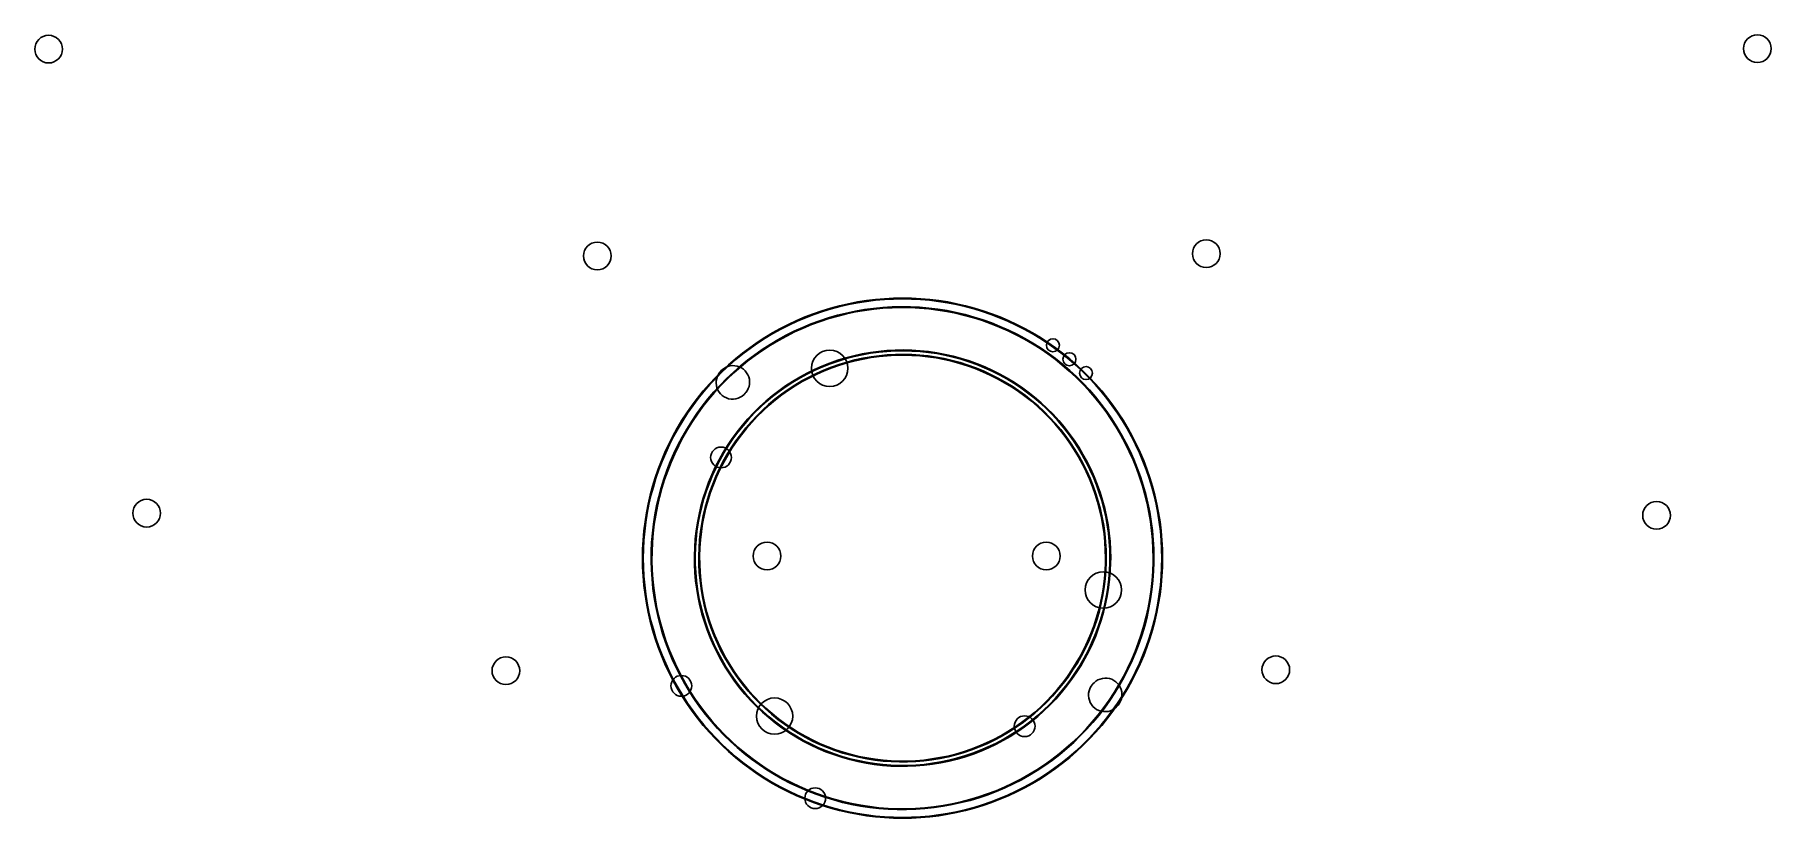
# Model space of a CAD drawing. Extents: x 50 to 250, y -128 to -38.
import ezdxf

# ---------------------------------------------------------------- set-up
doc = ezdxf.new("R2010")
doc.units = 0
doc.layers.add('BLACK', color=7, linetype='CONTINUOUS')

msp = doc.modelspace()

# ---------------------------------------------------------------- linework, layer by layer
at = {"layer": 'BLACK', "linetype": 'CONTINUOUS'}
for p, q in [((138.586, -70.4402), (139.566, -70.0643)), ((139.598, -70.1536), (138.622, -70.5283)), ((139.566, -70.0643), (140.557, -69.7228)), ((140.587, -69.8132), (139.598, -70.1536)), ((140.557, -69.7228), (141.56, -69.4162)), ((141.587, -69.5075), (140.587, -69.8132)), ((141.56, -69.4162), (142.574, -69.1447)), ((142.597, -69.2369), (141.587, -69.5075)), ((142.325, -70.2419), (143.358, -69.9853)), ((143.379, -70.0779), (142.349, -70.3337)), ((142.574, -69.1447), (143.596, -68.9087)), ((143.615, -69.0017), (142.597, -69.2369)), ((143.358, -69.9853), (144.4, -69.7666)), ((144.418, -69.86), (143.379, -70.0779)), ((143.596, -68.9087), (144.625, -68.7086)), ((144.642, -68.8022), (143.615, -69.0017)), ((144.4, -69.7666), (145.449, -69.5863)), ((145.464, -69.6803), (144.418, -69.86)), ((144.625, -68.7086), (145.661, -68.5445)), ((145.674, -68.6386), (144.642, -68.8022)), ((145.449, -69.5863), (146.504, -69.4446)), ((146.515, -69.539), (145.464, -69.6803)), ((145.661, -68.5445), (146.702, -68.4167)), ((146.712, -68.5112), (145.674, -68.6386)), ((146.504, -69.4446), (147.564, -69.3416)), ((147.572, -69.4364), (146.515, -69.539)), ((146.702, -68.4167), (147.747, -68.3253)), ((147.754, -68.42), (146.712, -68.5112)), ((147.564, -69.3416), (148.627, -69.2776)), ((148.631, -69.3725), (147.572, -69.4364)), ((147.747, -68.3253), (148.795, -68.2704)), ((148.798, -68.3653), (147.754, -68.42)), ((148.627, -69.2776), (149.691, -69.2525)), ((149.692, -69.3475), (148.631, -69.3725)), ((148.795, -68.2704), (149.843, -68.2521)), ((149.843, -68.3471), (148.798, -68.3653)), ((149.691, -69.2525), (150.756, -69.2664)), ((150.753, -69.3614), (149.692, -69.3475)), ((149.843, -68.2521), (150.892, -68.2704)), ((150.889, -68.3653), (149.843, -68.3471)), ((151.813, -69.4142), (150.753, -69.3614)), ((150.756, -69.2664), (151.819, -69.3193)), ((151.933, -68.42), (150.889, -68.3653)), ((150.892, -68.2704), (151.94, -68.3253)), ((152.87, -69.5058), (151.813, -69.4142)), ((151.819, -69.3193), (152.88, -69.4112)), ((152.974, -68.5112), (151.933, -68.42)), ((151.94, -68.3253), (152.984, -68.4167)), ((153.923, -69.636), (152.87, -69.5058)), ((152.88, -69.4112), (153.937, -69.5419)), ((154.012, -68.6386), (152.974, -68.5112)), ((152.984, -68.4167), (154.025, -68.5445)), ((154.971, -69.8047), (153.923, -69.636)), ((153.937, -69.5419), (154.988, -69.7112)), ((155.045, -68.8022), (154.012, -68.6386)), ((154.025, -68.5445), (155.061, -68.7086)), ((156.012, -70.0118), (154.971, -69.8047)), ((154.988, -69.7112), (156.032, -69.9189)), ((156.071, -69.0017), (155.045, -68.8022)), ((155.061, -68.7086), (156.091, -68.9087)), ((157.044, -70.2568), (156.012, -70.0118)), ((156.032, -69.9189), (157.068, -70.1647)), ((157.09, -69.2369), (156.071, -69.0017)), ((156.091, -68.9087), (157.113, -69.1447)), ((157.068, -70.1647), (158.094, -70.4484)), ((158.1, -69.5075), (157.09, -69.2369)), ((157.113, -69.1447), (158.126, -69.4162)), ((159.1, -69.8132), (158.1, -69.5075)), ((158.126, -69.4162), (159.129, -69.7228)), ((160.089, -70.1536), (159.1, -69.8132)), ((159.129, -69.7228), (160.121, -70.0643)), ((161.065, -70.5283), (160.089, -70.1536)), ((160.121, -70.0643), (161.1, -70.4402)), ((134.818, -72.278), (135.736, -71.7695)), ((135.78, -71.8534), (134.866, -72.3603)), ((135.736, -71.7695), (136.67, -71.2933)), ((136.712, -71.3787), (135.78, -71.8534)), ((136.385, -72.5579), (137.337, -72.082)), ((137.378, -72.1678), (136.429, -72.6421)), ((136.67, -71.2933), (137.621, -70.85)), ((137.66, -70.9368), (136.712, -71.3787)), ((137.337, -72.082), (138.306, -71.6413)), ((138.344, -71.7285), (137.378, -72.1678)), ((137.621, -70.85), (138.586, -70.4402)), ((138.622, -70.5283), (137.66, -70.9368)), ((138.306, -71.6413), (139.291, -71.2364)), ((139.325, -71.325), (138.344, -71.7285)), ((139.291, -71.2364), (140.29, -70.8679)), ((140.321, -70.9577), (139.325, -71.325)), ((140.29, -70.8679), (141.301, -70.5363)), ((141.329, -70.6271), (140.321, -70.9577)), ((141.301, -70.5363), (142.325, -70.2419)), ((142.349, -70.3337), (141.329, -70.6271)), ((158.067, -70.5395), (157.044, -70.2568)), ((159.079, -70.8595), (158.067, -70.5395)), ((158.094, -70.4484), (159.109, -70.7694)), ((160.078, -71.2163), (159.079, -70.8595)), ((159.109, -70.7694), (160.112, -71.1274)), ((161.064, -71.6096), (160.078, -71.2163)), ((160.112, -71.1274), (161.101, -71.522)), ((162.034, -72.0387), (161.064, -71.6096)), ((162.027, -70.9368), (161.065, -70.5283)), ((161.1, -70.4402), (162.066, -70.85)), ((161.101, -71.522), (162.074, -71.9524)), ((162.975, -71.3787), (162.027, -70.9368)), ((162.989, -72.503), (162.034, -72.0387)), ((162.066, -70.85), (163.016, -71.2933)), ((162.074, -71.9524), (163.032, -72.4183)), ((163.906, -71.8534), (162.975, -71.3787)), ((163.016, -71.2933), (163.951, -71.7695)), ((164.821, -72.3603), (163.906, -71.8534)), ((163.951, -71.7695), (164.868, -72.278)), ((131.343, -74.6224), (132.18, -73.9911)), ((132.236, -74.068), (131.401, -74.6972)), ((132.18, -73.9911), (133.04, -73.3895)), ((133.093, -73.4683), (132.236, -74.068)), ((132.768, -74.8001), (133.641, -74.1902)), ((133.04, -73.3895), (133.919, -72.8182)), ((133.97, -72.8988), (133.093, -73.4683)), ((133.641, -74.1902), (134.535, -73.6127)), ((134.585, -73.6935), (133.694, -74.2691)), ((133.919, -72.8182), (134.818, -72.278)), ((134.866, -72.3603), (133.97, -72.8988)), ((134.535, -73.6127), (135.45, -73.0683)), ((135.497, -73.1509), (134.585, -73.6935)), ((135.45, -73.0683), (136.385, -72.5579)), ((136.429, -72.6421), (135.497, -73.1509)), ((163.925, -73.0021), (162.989, -72.503)), ((163.032, -72.4183), (163.971, -72.919)), ((164.843, -73.5351), (163.925, -73.0021)), ((163.971, -72.919), (164.892, -73.4537)), ((165.717, -72.8988), (164.821, -72.3603)), ((165.74, -74.1013), (164.843, -73.5351)), ((164.868, -72.278), (165.767, -72.8182)), ((164.892, -73.4537), (165.792, -74.0219)), ((166.594, -73.4683), (165.717, -72.8988)), ((166.616, -74.7001), (165.74, -74.1013)), ((165.767, -72.8182), (166.647, -73.3895)), ((165.792, -74.0219), (166.671, -74.6226)), ((167.45, -74.068), (166.594, -73.4683)), ((166.647, -73.3895), (167.506, -73.9911)), ((168.285, -74.6972), (167.45, -74.068)), ((167.506, -73.9911), (168.344, -74.6224)), ((128.969, -76.6859), (129.736, -75.9706)), ((129.8, -76.0412), (129.035, -76.7543)), ((129.385, -76.2777), (129.638, -76.1678)), ((129.638, -76.1678), (129.903, -76.0955)), ((129.736, -75.9706), (130.528, -75.2824)), ((130.589, -75.3552), (129.8, -76.0412)), ((129.903, -76.0955), (130.176, -76.0622)), ((130.176, -76.0622), (130.451, -76.0687)), ((130.292, -76.8158), (131.093, -76.1138)), ((131.154, -76.1864), (130.356, -76.8861)), ((130.451, -76.0687), (130.722, -76.1148)), ((130.528, -75.2824), (131.343, -74.6224)), ((131.401, -74.6972), (130.589, -75.3552)), ((130.722, -76.1148), (130.984, -76.1995)), ((130.984, -76.1995), (131.23, -76.3212)), ((131.093, -76.1138), (131.918, -75.4416)), ((131.977, -75.5164), (131.154, -76.1864)), ((131.918, -75.4416), (132.768, -74.8001)), ((132.824, -74.877), (131.977, -75.5164)), ((133.694, -74.2691), (132.824, -74.877)), ((139.679, -76.5054), (140.562, -76.115)), ((140.599, -76.2027), (139.72, -76.5915)), ((140.562, -76.115), (141.46, -75.7604)), ((141.493, -75.8495), (140.599, -76.2027)), ((140.758, -76.5823), (141.637, -76.2352)), ((141.46, -75.7604), (142.372, -75.4422)), ((142.401, -75.5325), (141.493, -75.8495)), ((141.637, -76.2352), (142.529, -75.9236)), ((142.558, -76.0139), (141.67, -76.3242)), ((142.372, -75.4422), (143.295, -75.1607)), ((143.321, -75.2522), (142.401, -75.5325)), ((142.529, -75.9236), (143.433, -75.6481)), ((143.459, -75.7395), (142.558, -76.0139)), ((143.295, -75.1607), (144.229, -74.9166)), ((144.251, -75.009), (143.321, -75.2522)), ((143.433, -75.6481), (144.347, -75.4091)), ((144.369, -75.5015), (143.459, -75.7395)), ((144.229, -74.9166), (145.172, -74.7101)), ((145.19, -74.8033), (144.251, -75.009)), ((144.347, -75.4091), (145.27, -75.207)), ((145.289, -75.3001), (144.369, -75.5015)), ((145.172, -74.7101), (146.123, -74.5416)), ((146.137, -74.6355), (145.19, -74.8033)), ((145.27, -75.207), (146.201, -75.042)), ((146.216, -75.1359), (145.289, -75.3001)), ((146.123, -74.5416), (147.079, -74.4115)), ((147.09, -74.5058), (146.137, -74.6355)), ((146.201, -75.042), (147.137, -74.9146)), ((147.148, -75.009), (146.216, -75.1359)), ((147.079, -74.4115), (148.04, -74.3198)), ((148.047, -74.4145), (147.09, -74.5058)), ((147.137, -74.9146), (148.078, -74.8248)), ((148.085, -74.9196), (147.148, -75.009)), ((148.04, -74.3198), (149.004, -74.2667)), ((149.007, -74.3617), (148.047, -74.4145)), ((148.078, -74.8248), (149.022, -74.7729)), ((149.025, -74.8679), (148.085, -74.9196)), ((149.004, -74.2667), (149.969, -74.2524)), ((149.969, -74.3474), (149.007, -74.3617)), ((149.022, -74.7729), (149.967, -74.7589)), ((149.966, -74.8539), (149.025, -74.8679)), ((150.907, -74.8777), (149.966, -74.8539)), ((149.967, -74.7589), (150.911, -74.7828)), ((149.969, -74.2524), (150.934, -74.2768)), ((150.93, -74.3718), (149.969, -74.3474)), ((151.846, -74.9393), (150.907, -74.8777)), ((150.911, -74.7828), (151.854, -74.8446)), ((151.89, -74.4346), (150.93, -74.3718)), ((150.934, -74.2768), (151.898, -74.34)), ((152.782, -75.0385), (151.846, -74.9393)), ((151.854, -74.8446), (152.794, -74.9442)), ((152.846, -74.536), (151.89, -74.4346)), ((151.898, -74.34), (152.858, -74.4417)), ((153.713, -75.1752), (152.782, -75.0385)), ((152.794, -74.9442), (153.729, -75.0815)), ((153.797, -74.6756), (152.846, -74.536)), ((152.858, -74.4417), (153.813, -74.5819)), ((154.638, -75.3491), (153.713, -75.1752)), ((153.729, -75.0815), (154.658, -75.2561)), ((154.742, -74.8533), (153.797, -74.6756)), ((153.813, -74.5819), (154.761, -74.7603)), ((155.556, -75.56), (154.638, -75.3491)), ((154.658, -75.2561), (155.579, -75.4679)), ((155.679, -75.0688), (154.742, -74.8533)), ((154.761, -74.7603), (155.702, -74.9767)), ((156.464, -75.8076), (155.556, -75.56)), ((155.579, -75.4679), (156.491, -75.7165)), ((156.607, -75.3217), (155.679, -75.0688)), ((155.702, -74.9767), (156.634, -75.2306)), ((157.361, -76.0914), (156.464, -75.8076)), ((156.491, -75.7165), (157.392, -76.0014)), ((157.524, -75.6117), (156.607, -75.3217)), ((156.634, -75.2306), (157.554, -75.5217)), ((158.247, -76.411), (157.361, -76.0914)), ((157.392, -76.0014), (158.281, -76.3223)), ((158.428, -75.9382), (157.524, -75.6117)), ((157.554, -75.5217), (158.462, -75.8495)), ((159.319, -76.3007), (158.428, -75.9382)), ((158.462, -75.8495), (159.356, -76.2134)), ((159.356, -76.2134), (160.235, -76.613)), ((167.47, -75.3306), (166.616, -74.7001)), ((166.671, -74.6226), (167.528, -75.2552)), ((168.3, -75.9919), (167.47, -75.3306)), ((167.528, -75.2552), (168.361, -75.9187)), ((169.098, -75.3552), (168.285, -74.6972)), ((169.105, -76.6832), (168.3, -75.9919)), ((168.344, -74.6224), (169.159, -75.2824)), ((168.361, -75.9187), (169.168, -76.6122)), ((169.887, -76.0412), (169.098, -75.3552)), ((169.159, -75.2824), (169.951, -75.9706)), ((170.652, -76.7543), (169.887, -76.0412)), ((169.951, -75.9706), (170.718, -76.6859)), ((126.824, -78.9863), (127.512, -78.1947)), ((127.512, -78.1947), (128.227, -77.4276)), ((128.296, -77.4936), (127.582, -78.2583)), ((128.227, -77.4276), (128.969, -76.6859)), ((129.035, -76.7543), (128.296, -77.4936)), ((128.305, -78.0863), (128.318, -77.8116)), ((128.332, -78.3599), (128.305, -78.0863)), ((128.318, -77.8116), (128.37, -77.5416)), ((128.37, -77.5416), (128.461, -77.282)), ((128.461, -77.282), (128.588, -77.0381)), ((128.588, -77.0381), (128.749, -76.8152)), ((128.749, -76.8152), (128.813, -76.7386)), ((128.771, -78.3054), (129.518, -77.5466)), ((128.813, -76.7386), (128.942, -76.6001)), ((129.585, -77.6146), (128.84, -78.3708)), ((128.942, -76.6001), (129.152, -76.4228)), ((129.152, -76.4228), (129.385, -76.2777)), ((129.518, -77.5466), (130.292, -76.8158)), ((130.356, -76.8861), (129.585, -77.6146)), ((131.23, -76.3212), (131.457, -76.4771)), ((131.457, -76.4771), (131.658, -76.6641)), ((131.658, -76.6641), (131.831, -76.8783)), ((131.831, -76.8783), (131.971, -77.1151)), ((131.971, -77.1151), (132.075, -77.3696)), ((132.075, -77.3696), (132.141, -77.6365)), ((132.155, -78.1849), (132.103, -78.4549)), ((132.141, -77.6365), (132.168, -77.9102)), ((132.168, -77.9102), (132.155, -78.1849)), ((136.325, -78.4108), (137.134, -77.8843)), ((137.185, -77.965), (136.379, -78.4894)), ((137.134, -77.8843), (137.964, -77.3907)), ((138.011, -77.4733), (137.185, -77.965)), ((137.402, -78.3143), (138.214, -77.8311)), ((138.261, -77.9137), (137.452, -78.395)), ((137.964, -77.3907), (138.813, -76.9308)), ((138.856, -77.0153), (138.011, -77.4733)), ((138.214, -77.8311), (139.045, -77.3809)), ((139.089, -77.4653), (138.261, -77.9137)), ((138.813, -76.9308), (139.679, -76.5054)), ((139.72, -76.5915), (138.856, -77.0153)), ((139.045, -77.3809), (139.893, -76.9644)), ((139.934, -77.0505), (139.089, -77.4653)), ((139.893, -76.9644), (140.758, -76.5823)), ((140.794, -76.6699), (139.934, -77.0505)), ((141.67, -76.3242), (140.794, -76.6699)), ((159.118, -76.7659), (158.247, -76.411)), ((158.281, -76.3223), (159.156, -76.6786)), ((159.975, -77.1555), (159.118, -76.7659)), ((159.156, -76.6786), (160.016, -77.0698)), ((160.194, -76.6987), (159.319, -76.3007)), ((160.816, -77.5791), (159.975, -77.1555)), ((160.016, -77.0698), (160.86, -77.4951)), ((161.053, -77.1315), (160.194, -76.6987)), ((160.235, -76.613), (161.097, -77.0475)), ((161.638, -78.0361), (160.816, -77.5791)), ((160.86, -77.4951), (161.686, -77.954)), ((161.893, -77.5984), (161.053, -77.1315)), ((161.097, -77.0475), (161.941, -77.5163)), ((162.442, -78.5258), (161.638, -78.0361)), ((161.686, -77.954), (162.493, -78.4457)), ((162.714, -78.0986), (161.893, -77.5984)), ((161.941, -77.5163), (162.765, -78.0185)), ((163.515, -78.6315), (162.714, -78.0986)), ((162.765, -78.0185), (163.569, -78.5534)), ((169.884, -77.4035), (169.105, -76.6832)), ((169.168, -76.6122), (169.95, -77.3349)), ((170.637, -78.152), (169.884, -77.4035)), ((169.95, -77.3349), (170.705, -78.0858)), ((171.361, -78.9274), (170.637, -78.152)), ((171.391, -77.4936), (170.652, -76.7543)), ((170.705, -78.0858), (171.432, -78.8638)), ((170.718, -76.6859), (171.46, -77.4276)), ((172.104, -78.2583), (171.391, -77.4936)), ((171.46, -77.4276), (172.175, -78.1947)), ((172.175, -78.1947), (172.863, -78.9863)), ((125.532, -80.6391), (126.164, -79.8015)), ((126.238, -79.8599), (125.609, -80.695)), ((126.164, -79.8015), (126.824, -78.9863)), ((126.896, -79.0474), (126.238, -79.8599)), ((126.704, -80.7385), (127.363, -79.9024)), ((127.437, -79.9626), (126.78, -80.7959)), ((127.582, -78.2583), (126.896, -79.0474)), ((127.363, -79.9024), (128.053, -79.091)), ((128.124, -79.1538), (127.437, -79.9626)), ((128.053, -79.091), (128.771, -78.3054)), ((128.84, -78.3708), (128.124, -79.1538)), ((128.398, -78.6268), (128.332, -78.3599)), ((128.503, -78.8814), (128.398, -78.6268)), ((128.642, -79.1182), (128.503, -78.8814)), ((128.815, -79.3323), (128.642, -79.1182)), ((129.016, -79.5194), (128.815, -79.3323)), ((129.243, -79.6753), (129.016, -79.5194)), ((129.49, -79.7969), (129.243, -79.6753)), ((129.751, -79.8817), (129.49, -79.7969)), ((130.022, -79.9278), (129.751, -79.8817)), ((130.297, -79.9343), (130.022, -79.9278)), ((130.57, -79.901), (130.297, -79.9343)), ((130.836, -79.8287), (130.57, -79.901)), ((131.088, -79.7188), (130.836, -79.8287)), ((131.321, -79.5737), (131.088, -79.7188)), ((131.531, -79.3964), (131.321, -79.5737)), ((131.66, -79.2578), (131.531, -79.3964)), ((131.724, -79.1812), (131.66, -79.2578)), ((131.885, -78.9583), (131.724, -79.1812)), ((132.012, -78.7145), (131.885, -78.9583)), ((132.103, -78.4549), (132.012, -78.7145)), ((133.319, -80.828), (134.033, -80.1789)), ((134.096, -80.2505), (133.384, -80.897)), ((134.033, -80.1789), (134.774, -79.559)), ((134.833, -79.633), (134.096, -80.2505)), ((134.366, -80.5606), (135.091, -79.9537)), ((135.15, -80.0278), (134.429, -80.6321)), ((134.774, -79.559), (135.538, -78.9693)), ((135.594, -79.0457), (134.833, -79.633)), ((135.091, -79.9537), (135.839, -79.3765)), ((135.896, -79.4528), (135.15, -80.0278)), ((135.538, -78.9693), (136.325, -78.4108)), ((136.379, -78.4894), (135.594, -79.0457)), ((135.839, -79.3765), (136.61, -78.8297)), ((136.663, -78.9083), (135.896, -79.4528)), ((136.61, -78.8297), (137.402, -78.3143)), ((137.452, -78.395), (136.663, -78.9083)), ((163.226, -79.0474), (162.442, -78.5258)), ((162.493, -78.4457), (163.28, -78.9694)), ((163.988, -79.5999), (163.226, -79.0474)), ((163.28, -78.9694), (164.045, -79.5242)), ((164.293, -79.196), (163.515, -78.6315)), ((163.569, -78.5534), (164.35, -79.1202)), ((164.727, -80.1826), (163.988, -79.5999)), ((164.045, -79.5242), (164.787, -80.1092)), ((165.048, -79.7913), (164.293, -79.196)), ((164.35, -79.1202), (165.109, -79.7178)), ((165.442, -80.7945), (164.727, -80.1826)), ((164.787, -80.1092), (165.505, -80.7236)), ((165.779, -80.4164), (165.048, -79.7913)), ((165.109, -79.7178), (165.842, -80.3454)), ((172.057, -79.7289), (171.361, -78.9274)), ((171.432, -78.8638), (172.129, -79.668)), ((172.722, -80.5554), (172.057, -79.7289)), ((172.79, -79.0474), (172.104, -78.2583)), ((172.129, -79.668), (172.797, -80.4971)), ((173.448, -79.8599), (172.79, -79.0474)), ((172.863, -78.9863), (173.523, -79.8015)), ((174.077, -80.695), (173.448, -79.8599)), ((173.523, -79.8015), (174.154, -80.6391)), ((124.36, -82.378), (124.931, -81.4983)), ((125.01, -81.5515), (124.44, -82.4283)), ((124.931, -81.4983), (125.532, -80.6391)), ((125.609, -80.695), (125.01, -81.5515)), ((125.48, -82.4803), (126.076, -81.5982)), ((126.154, -81.6528), (125.56, -82.5321)), ((126.076, -81.5982), (126.704, -80.7385)), ((126.78, -80.7959), (126.154, -81.6528)), ((131.339, -82.9397), (131.971, -82.2095)), ((131.971, -82.2095), (132.631, -81.5052)), ((132.699, -81.5715), (132.041, -82.2731)), ((132.347, -82.5484), (132.993, -81.8589)), ((133.061, -81.9253), (132.418, -82.612)), ((132.631, -81.5052), (133.319, -80.828)), ((133.384, -80.897), (132.699, -81.5715)), ((132.993, -81.8589), (133.667, -81.196)), ((133.732, -81.265), (133.061, -81.9253)), ((133.667, -81.196), (134.366, -80.5606)), ((134.429, -80.6321), (133.732, -81.265)), ((166.132, -81.4346), (165.442, -80.7945)), ((165.505, -80.7236), (166.198, -81.3663)), ((166.484, -81.0703), (165.779, -80.4164)), ((165.842, -80.3454), (166.55, -81.002)), ((166.796, -82.1019), (166.132, -81.4346)), ((166.198, -81.3663), (166.865, -82.0363)), ((167.162, -81.752), (166.484, -81.0703)), ((166.55, -81.002), (167.231, -81.6864)), ((167.432, -82.7953), (166.796, -82.1019)), ((166.865, -82.0363), (167.504, -82.7325)), ((167.812, -82.4604), (167.162, -81.752)), ((167.231, -81.6864), (167.884, -82.3975)), ((173.357, -81.4057), (172.722, -80.5554)), ((172.797, -80.4971), (173.434, -81.3502)), ((173.961, -82.2787), (173.357, -81.4057)), ((173.434, -81.3502), (174.04, -82.2261)), ((174.04, -82.2261), (174.613, -83.1235)), ((174.677, -81.5515), (174.077, -80.695)), ((174.154, -80.6391), (174.756, -81.4983)), ((175.247, -82.4283), (174.677, -81.5515)), ((174.756, -81.4983), (175.327, -82.378)), ((122.835, -85.129), (123.311, -84.1945)), ((123.395, -84.2391), (122.92, -85.1707)), ((123.311, -84.1945), (123.819, -83.2771)), ((123.902, -83.3246), (123.395, -84.2391)), ((123.819, -83.2771), (124.36, -82.378)), ((124.44, -82.4283), (123.902, -83.3246)), ((124.387, -84.3071), (124.917, -83.3837)), ((124.998, -83.4325), (124.47, -84.3529)), ((124.917, -83.3837), (125.48, -82.4803)), ((125.56, -82.5321), (124.998, -83.4325)), ((130.167, -84.4732), (130.738, -83.6947)), ((130.813, -83.7524), (130.245, -84.5278)), ((130.581, -84.7644), (131.14, -84.0023)), ((131.216, -84.06), (130.659, -84.8191)), ((130.738, -83.6947), (131.339, -82.9397)), ((131.412, -83.0004), (130.813, -83.7524)), ((131.14, -84.0023), (131.729, -83.2632)), ((131.802, -83.3239), (131.216, -84.06)), ((132.041, -82.2731), (131.412, -83.0004)), ((131.729, -83.2632), (132.347, -82.5484)), ((132.418, -82.612), (131.802, -83.3239)), ((168.04, -83.5137), (167.432, -82.7953)), ((167.504, -82.7325), (168.114, -83.4538)), ((168.434, -83.1942), (167.812, -82.4604)), ((167.884, -82.3975), (168.507, -83.1343)), ((168.619, -84.2559), (168.04, -83.5137)), ((168.114, -83.4538), (168.695, -84.199)), ((169.025, -83.9525), (168.434, -83.1942)), ((168.507, -83.1343), (169.101, -83.8956)), ((169.168, -85.0207), (168.619, -84.2559)), ((168.695, -84.199), (169.246, -84.9669)), ((169.585, -84.7338), (169.025, -83.9525)), ((169.101, -83.8956), (169.664, -84.68)), ((174.531, -83.1732), (173.961, -82.2787)), ((175.069, -84.088), (174.531, -83.1732)), ((174.613, -83.1235), (175.152, -84.0413)), ((175.573, -85.0219), (175.069, -84.088)), ((175.152, -84.0413), (175.658, -84.9783)), ((175.785, -83.3246), (175.247, -82.4283)), ((175.327, -82.378), (175.867, -83.2771)), ((176.292, -84.2391), (175.785, -83.3246)), ((175.867, -83.2771), (176.376, -84.1945)), ((176.767, -85.1707), (176.292, -84.2391)), ((176.376, -84.1945), (176.852, -85.129)), ((121.981, -87.0451), (122.391, -86.0796)), ((122.478, -86.1183), (122.07, -87.0807)), ((122.391, -86.0796), (122.835, -85.129)), ((122.92, -85.1707), (122.478, -86.1183)), ((123.005, -87.1851), (123.43, -86.2091)), ((123.516, -86.2487), (123.092, -87.2215)), ((123.43, -86.2091), (123.891, -85.2494)), ((123.976, -85.2921), (123.516, -86.2487)), ((123.891, -85.2494), (124.387, -84.3071)), ((124.47, -84.3529), (123.976, -85.2921)), ((128.648, -86.9372), (129.121, -86.0958)), ((129.203, -86.144), (128.732, -86.9821)), ((129.121, -86.0958), (129.628, -85.274)), ((129.708, -85.3255), (129.203, -86.144)), ((129.558, -86.3528), (130.053, -85.5484)), ((129.628, -85.274), (130.167, -84.4732)), ((130.133, -85.5998), (129.639, -86.4011)), ((130.245, -84.5278), (129.708, -85.3255)), ((130.053, -85.5484), (130.581, -84.7644)), ((130.659, -84.8191), (130.133, -85.5998)), ((169.685, -85.8069), (169.168, -85.0207)), ((169.246, -84.9669), (169.766, -85.7563)), ((170.114, -85.537), (169.585, -84.7338)), ((169.664, -84.68), (170.194, -85.4864)), ((170.171, -86.6133), (169.685, -85.8069)), ((169.766, -85.7563), (170.253, -86.5659)), ((170.61, -86.3608), (170.114, -85.537)), ((170.194, -85.4864), (170.692, -86.3134)), ((176.043, -85.9737), (175.573, -85.0219)), ((175.658, -84.9783), (176.129, -85.9332)), ((176.477, -86.942), (176.043, -85.9737)), ((176.129, -85.9332), (176.564, -86.9047)), ((177.209, -86.1183), (176.767, -85.1707)), ((176.852, -85.129), (177.295, -86.0796)), ((177.617, -87.0807), (177.209, -86.1183)), ((177.295, -86.0796), (177.705, -87.0451)), ((121.264, -89.0161), (121.606, -88.0244)), ((121.695, -88.0569), (121.354, -89.0455)), ((121.606, -88.0244), (121.981, -87.0451)), ((122.07, -87.0807), (121.695, -88.0569)), ((122.263, -89.1806), (122.615, -88.1761)), ((122.704, -88.2092), (122.353, -89.2104)), ((122.615, -88.1761), (123.005, -87.1851)), ((123.092, -87.2215), (122.704, -88.2092)), ((127.805, -88.6737), (128.209, -87.797)), ((128.294, -87.8385), (127.892, -88.7117)), ((128.209, -87.797), (128.648, -86.9372)), ((128.269, -88.8765), (128.665, -88.0182)), ((128.732, -86.9821), (128.294, -87.8385)), ((128.75, -88.0597), (128.356, -88.9145)), ((128.665, -88.0182), (129.094, -87.1766)), ((129.178, -87.2215), (128.75, -88.0597)), ((129.094, -87.1766), (129.558, -86.3528)), ((129.639, -86.4011), (129.178, -87.2215)), ((170.623, -87.4385), (170.171, -86.6133)), ((170.253, -86.5659), (170.708, -87.3945)), ((171.072, -87.2038), (170.61, -86.3608)), ((171.043, -88.2812), (170.623, -87.4385)), ((170.692, -86.3134), (171.157, -87.1598)), ((170.708, -87.3945), (171.129, -88.2406)), ((171.428, -89.14), (171.043, -88.2812)), ((171.501, -88.0647), (171.072, -87.2038)), ((171.129, -88.2406), (171.515, -89.1029)), ((171.157, -87.1598), (171.587, -88.0241)), ((171.894, -88.9421), (171.501, -88.0647)), ((171.587, -88.0241), (171.981, -88.905)), ((176.875, -87.9256), (176.477, -86.942)), ((176.564, -86.9047), (176.964, -87.8915)), ((177.237, -88.9231), (176.875, -87.9256)), ((176.964, -87.8915), (177.327, -88.8923)), ((177.992, -88.0569), (177.617, -87.0807)), ((177.705, -87.0451), (178.081, -88.0244)), ((178.332, -89.0455), (177.992, -88.0569)), ((178.081, -88.0244), (178.423, -89.0161)), ((120.686, -91.0323), (120.957, -90.0192)), ((121.049, -90.0454), (120.778, -91.0553)), ((120.957, -90.0192), (121.264, -89.0161)), ((121.354, -89.0455), (121.049, -90.0454)), ((121.669, -91.2251), (121.947, -90.1974)), ((122.038, -90.2239), (121.761, -91.2482)), ((121.947, -90.1974), (122.263, -89.1806)), ((122.353, -89.2104), (122.038, -90.2239)), ((127.104, -90.4722), (127.436, -89.5659)), ((127.525, -89.6004), (127.193, -90.5031)), ((127.436, -89.5659), (127.805, -88.6737)), ((127.892, -88.7117), (127.525, -89.6004)), ((127.583, -90.6371), (127.908, -89.7499)), ((127.997, -89.7844), (127.672, -90.668)), ((127.908, -89.7499), (128.269, -88.8765)), ((128.356, -88.9145), (127.997, -89.7844)), ((171.778, -90.0136), (171.428, -89.14)), ((171.515, -89.1029), (171.867, -89.98)), ((172.093, -90.9006), (171.778, -90.0136)), ((171.867, -89.98), (172.183, -90.8706)), ((172.252, -89.8346), (171.894, -88.9421)), ((171.981, -88.905), (172.341, -89.801)), ((172.574, -90.7407), (172.252, -89.8346)), ((172.341, -89.801), (172.664, -90.7107)), ((177.562, -89.9332), (177.237, -88.9231)), ((177.327, -88.8923), (177.653, -89.9057)), ((177.851, -90.9545), (177.562, -89.9332)), ((177.653, -89.9057), (177.942, -90.9304)), ((178.638, -90.0454), (178.332, -89.0455)), ((178.423, -89.0161), (178.729, -90.0192)), ((178.909, -91.0553), (178.638, -90.0454)), ((178.729, -90.0192), (179.001, -91.0323)), ((120.25, -93.0839), (120.45, -92.0543)), ((120.543, -92.0741), (120.343, -93.1004)), ((120.45, -92.0543), (120.686, -91.0323)), ((120.778, -91.0553), (120.543, -92.0741)), ((121.226, -93.3075), (121.428, -92.2622)), ((121.521, -92.282), (121.32, -93.3239)), ((121.428, -92.2622), (121.669, -91.2251)), ((121.761, -91.2482), (121.521, -92.282)), ((126.549, -92.3211), (126.808, -91.3911)), ((126.899, -91.4184), (126.641, -92.3447)), ((126.808, -91.3911), (127.104, -90.4722)), ((127.193, -90.5031), (126.899, -91.4184)), ((127.04, -92.447), (127.293, -91.5366)), ((127.384, -91.5639), (127.132, -92.4707)), ((127.293, -91.5366), (127.583, -90.6371)), ((127.672, -90.668), (127.384, -91.5639)), ((172.372, -91.7995), (172.093, -90.9006)), ((172.183, -90.8706), (172.463, -91.7731)), ((172.615, -92.7088), (172.372, -91.7995)), ((172.463, -91.7731), (172.707, -92.6862)), ((172.859, -91.659), (172.574, -90.7407)), ((172.664, -90.7107), (172.95, -91.6327)), ((173.107, -92.588), (172.859, -91.659)), ((172.95, -91.6327), (173.199, -92.5653)), ((178.101, -91.9858), (177.851, -90.9545)), ((177.942, -90.9304), (178.194, -91.965)), ((178.313, -93.0255), (178.101, -91.9858)), ((178.194, -91.965), (178.407, -93.0081)), ((179.144, -92.0741), (178.909, -91.0553)), ((179.001, -91.0323), (179.237, -92.0543)), ((179.343, -93.1004), (179.144, -92.0741)), ((179.237, -92.0543), (179.437, -93.0839)), ((119.958, -95.161), (120.086, -94.1199)), ((120.18, -94.1331), (120.052, -95.1709)), ((120.086, -94.1199), (120.25, -93.0839)), ((120.343, -93.1004), (120.18, -94.1331)), ((121.062, -94.3595), (121.226, -93.3075)), ((121.32, -93.3239), (121.156, -94.3724)), ((125.999, -95.1629), (126.144, -94.2085)), ((126.238, -94.2247), (126.093, -95.1753)), ((126.144, -94.2085), (126.328, -93.2608)), ((126.421, -93.2807), (126.238, -94.2247)), ((126.328, -93.2608), (126.549, -92.3211)), ((126.641, -92.3447), (126.421, -93.2807)), ((126.501, -95.229), (126.643, -94.2947)), ((126.643, -94.2947), (126.823, -93.3669)), ((126.916, -93.3868), (126.737, -94.3109)), ((126.823, -93.3669), (127.04, -92.447)), ((127.132, -92.4707), (126.916, -93.3868)), ((172.821, -93.6272), (172.615, -92.7088)), ((172.707, -92.6862), (172.914, -93.6083)), ((172.99, -94.5531), (172.821, -93.6272)), ((172.914, -93.6083), (173.084, -94.5379)), ((173.317, -93.5262), (173.107, -92.588)), ((173.199, -92.5653), (173.411, -93.5073)), ((173.49, -94.4721), (173.317, -93.5262)), ((173.411, -93.5073), (173.584, -94.4569)), ((178.488, -94.0723), (178.313, -93.0255)), ((178.407, -93.0081), (178.582, -94.0584)), ((178.623, -95.1247), (178.488, -94.0723)), ((178.582, -94.0584), (178.718, -95.1143)), ((179.507, -94.1331), (179.343, -93.1004)), ((179.437, -93.0839), (179.601, -94.1199)), ((179.634, -95.1709), (179.507, -94.1331)), ((179.601, -94.1199), (179.729, -95.161)), ((119.812, -97.2533), (119.867, -96.2059)), ((119.867, -96.2059), (119.958, -95.161)), ((119.961, -96.2125), (119.907, -97.2567)), ((120.052, -95.1709), (119.961, -96.2125)), ((120.851, -96.478), (120.937, -95.4168)), ((120.937, -95.4168), (121.062, -94.3595)), ((121.032, -95.4263), (120.946, -96.484)), ((121.156, -94.3724), (121.032, -95.4263)), ((125.824, -97.0853), (125.892, -96.1224)), ((125.892, -96.1224), (125.999, -95.1629)), ((125.987, -96.131), (125.919, -97.0901)), ((126.093, -95.1753), (125.987, -96.131)), ((126.33, -97.1109), (126.397, -96.1683)), ((126.397, -96.1683), (126.501, -95.229)), ((126.491, -96.1769), (126.425, -97.1157)), ((126.595, -95.2414), (126.491, -96.1769)), ((126.737, -94.3109), (126.595, -95.2414)), ((173.122, -95.485), (172.99, -94.5531)), ((173.084, -94.5379), (173.216, -95.4736)), ((173.216, -96.4215), (173.122, -95.485)), ((173.216, -95.4736), (173.311, -96.4139)), ((173.625, -95.4242), (173.49, -94.4721)), ((173.584, -94.4569), (173.719, -95.4128)), ((173.721, -96.3809), (173.625, -95.4242)), ((173.719, -95.4128), (173.816, -96.3733)), ((178.721, -96.1815), (178.623, -95.1247)), ((178.718, -95.1143), (178.815, -96.1745)), ((178.779, -97.2411), (178.721, -96.1815)), ((178.815, -96.1745), (178.874, -97.2376)), ((179.725, -96.2125), (179.634, -95.1709)), ((179.78, -97.2567), (179.725, -96.2125)), ((179.729, -95.161), (179.82, -96.2059)), ((179.82, -96.2059), (179.875, -97.2533)), ((119.793, -98.3021), (119.812, -97.2533)), ((119.812, -99.3508), (119.793, -98.3021)), ((119.907, -97.2567), (119.888, -98.3021)), ((119.888, -98.3021), (119.907, -99.3475)), ((120.795, -98.6053), (120.803, -97.5416)), ((120.803, -97.5416), (120.851, -96.478)), ((120.898, -97.5441), (120.89, -98.6053)), ((120.946, -96.484), (120.898, -97.5441)), ((125.795, -98.0502), (125.824, -97.0853)), ((125.795, -98.0512), (125.795, -98.0502)), ((125.804, -99.0155), (125.795, -98.0512)), ((125.919, -97.0901), (125.89, -98.0512)), ((125.89, -98.0512), (125.899, -99.0127)), ((126.301, -98.0555), (126.33, -97.1109)), ((126.301, -98.0565), (126.301, -98.0555)), ((126.31, -99.0005), (126.301, -98.0565)), ((126.425, -97.1157), (126.396, -98.0565)), ((126.396, -98.0565), (126.405, -98.9977)), ((173.273, -97.361), (173.216, -96.4215)), ((173.292, -98.3021), (173.273, -97.361)), ((173.287, -98.7931), (173.292, -98.3021)), ((173.311, -96.4139), (173.368, -97.3572)), ((173.368, -97.3572), (173.387, -98.3021)), ((173.387, -98.3021), (173.382, -98.7951)), ((173.779, -97.3407), (173.721, -96.3809)), ((173.798, -98.3021), (173.779, -97.3407)), ((173.793, -98.8038), (173.798, -98.3021)), ((173.816, -96.3733), (173.874, -97.3369)), ((173.874, -97.3369), (173.893, -98.3021)), ((173.893, -98.3021), (173.888, -98.8057)), ((178.798, -98.3021), (178.779, -97.2411)), ((178.795, -98.7569), (178.798, -98.3021)), ((178.874, -97.2376), (178.893, -98.3021)), ((178.893, -98.3021), (178.89, -98.7584)), ((179.798, -98.3021), (179.78, -97.2567)), ((179.78, -99.3475), (179.798, -98.3021)), ((179.875, -97.2533), (179.893, -98.3021)), ((179.893, -98.3021), (179.875, -99.3508)), ((119.867, -100.398), (119.812, -99.3508)), ((119.907, -99.3475), (119.961, -100.392)), ((120.795, -98.6063), (120.795, -98.6053)), ((120.826, -99.6705), (120.795, -98.6063)), ((120.895, -100.733), (120.826, -99.6705)), ((120.89, -98.6053), (120.921, -99.666)), ((120.921, -99.666), (120.99, -100.725)), ((125.852, -99.9797), (125.804, -99.0155)), ((125.939, -100.941), (125.852, -99.9797)), ((125.899, -99.0127), (125.947, -99.9731)), ((125.947, -99.9731), (126.033, -100.931)), ((126.357, -99.9444), (126.31, -99.0005)), ((126.442, -100.886), (126.357, -99.9444)), ((126.405, -98.9977), (126.452, -99.9378)), ((126.452, -99.9378), (126.536, -100.875)), ((173.172, -100.672), (173.248, -99.7336)), ((173.248, -99.7336), (173.287, -98.7931)), ((173.343, -99.7394), (173.266, -100.681)), ((173.382, -98.7951), (173.343, -99.7394)), ((173.676, -100.723), (173.754, -99.7645)), ((173.754, -99.7645), (173.793, -98.8038)), ((173.848, -99.7703), (173.77, -100.732)), ((173.888, -98.8057), (173.848, -99.7703)), ((178.684, -100.876), (178.759, -99.8175)), ((178.759, -99.8175), (178.795, -98.7569)), ((178.854, -99.8224), (178.778, -100.884)), ((178.89, -98.7584), (178.854, -99.8224)), ((179.725, -100.392), (179.78, -99.3475)), ((179.875, -99.3508), (179.82, -100.398)), ((119.958, -101.443), (119.867, -100.398)), ((120.086, -102.484), (119.958, -101.443)), ((119.961, -100.392), (120.052, -101.433)), ((120.052, -101.433), (120.18, -102.471)), ((121.004, -101.792), (120.895, -100.733)), ((120.99, -100.725), (121.098, -101.781)), ((121.151, -102.846), (121.004, -101.792)), ((121.098, -101.781), (121.245, -102.832)), ((126.064, -101.898), (125.939, -100.941)), ((126.033, -100.931), (126.158, -101.884)), ((126.227, -102.85), (126.064, -101.898)), ((126.158, -101.884), (126.321, -102.832)), ((126.565, -101.823), (126.442, -100.886)), ((126.536, -100.875), (126.658, -101.808)), ((126.725, -102.754), (126.565, -101.823)), ((126.658, -101.808), (126.818, -102.736)), ((172.907, -102.535), (173.058, -101.606)), ((173.152, -101.619), (173, -102.552)), ((173.058, -101.606), (173.172, -100.672)), ((173.266, -100.681), (173.152, -101.619)), ((173.405, -102.626), (173.559, -101.677)), ((173.653, -101.691), (173.498, -102.644)), ((173.559, -101.677), (173.676, -100.723)), ((173.77, -100.732), (173.653, -101.691)), ((178.418, -102.981), (178.57, -101.931)), ((178.664, -101.943), (178.512, -102.997)), ((178.57, -101.931), (178.684, -100.876)), ((178.778, -100.884), (178.664, -101.943)), ((179.507, -102.471), (179.634, -101.433)), ((179.729, -101.443), (179.601, -102.484)), ((179.634, -101.433), (179.725, -100.392)), ((179.82, -100.398), (179.729, -101.443)), ((120.25, -103.52), (120.086, -102.484)), ((120.18, -102.471), (120.343, -103.504)), ((120.45, -104.55), (120.25, -103.52)), ((120.343, -103.504), (120.543, -104.53)), ((121.337, -103.895), (121.151, -102.846)), ((121.245, -102.832), (121.43, -103.877)), ((121.561, -104.936), (121.337, -103.895)), ((121.43, -103.877), (121.653, -104.914)), ((126.429, -103.794), (126.227, -102.85)), ((126.321, -102.832), (126.521, -103.772)), ((126.668, -104.729), (126.429, -103.794)), ((126.521, -103.772), (126.76, -104.704)), ((126.922, -103.678), (126.725, -102.754)), ((126.818, -102.736), (127.014, -103.657)), ((127.156, -104.594), (126.922, -103.678)), ((127.014, -103.657), (127.248, -104.568)), ((172.493, -104.371), (172.718, -103.457)), ((172.811, -103.478), (172.585, -104.396)), ((172.718, -103.457), (172.907, -102.535)), ((173, -102.552), (172.811, -103.478)), ((172.982, -104.502), (173.212, -103.568)), ((173.305, -103.589), (173.074, -104.527)), ((173.212, -103.568), (173.405, -102.626)), ((173.498, -102.644), (173.305, -103.589)), ((177.998, -105.061), (178.227, -104.025)), ((178.32, -104.044), (178.091, -105.084)), ((178.227, -104.025), (178.418, -102.981)), ((178.512, -102.997), (178.32, -104.044)), ((179.144, -104.53), (179.343, -103.504)), ((179.437, -103.52), (179.237, -104.55)), ((179.343, -103.504), (179.507, -102.471)), ((179.601, -102.484), (179.437, -103.52)), ((120.686, -105.572), (120.45, -104.55)), ((120.543, -104.53), (120.778, -105.549)), ((120.957, -106.585), (120.686, -105.572)), ((120.778, -105.549), (121.049, -106.559)), ((121.823, -105.968), (121.561, -104.936)), ((121.653, -104.914), (121.915, -105.943)), ((122.123, -106.989), (121.823, -105.968)), ((121.915, -105.943), (122.213, -106.961)), ((126.945, -105.654), (126.668, -104.729)), ((126.76, -104.704), (127.035, -105.625)), ((127.258, -106.567), (126.945, -105.654)), ((127.035, -105.625), (127.347, -106.534)), ((127.427, -105.499), (127.156, -104.594)), ((127.248, -104.568), (127.517, -105.47)), ((127.734, -106.393), (127.427, -105.499)), ((127.517, -105.47), (127.823, -106.36)), ((171.6, -107.048), (171.933, -106.168)), ((172.023, -106.2), (171.688, -107.084)), ((171.933, -106.168), (172.231, -105.275)), ((172.322, -105.303), (172.023, -106.2)), ((172.07, -107.237), (172.41, -106.338)), ((172.231, -105.275), (172.493, -104.371)), ((172.585, -104.396), (172.322, -105.303)), ((172.41, -106.338), (172.715, -105.426)), ((172.805, -105.454), (172.5, -106.37)), ((172.715, -105.426), (172.982, -104.502)), ((173.074, -104.527), (172.805, -105.454)), ((177.428, -107.105), (177.732, -106.089)), ((177.823, -106.114), (177.518, -107.134)), ((177.732, -106.089), (177.998, -105.061)), ((178.091, -105.084), (177.823, -106.114)), ((178.638, -106.559), (178.909, -105.549)), ((179.001, -105.572), (178.729, -106.585)), ((178.909, -105.549), (179.144, -104.53)), ((179.237, -104.55), (179.001, -105.572)), ((121.264, -107.588), (120.957, -106.585)), ((121.049, -106.559), (121.354, -107.559)), ((121.606, -108.58), (121.264, -107.588)), ((121.354, -107.559), (121.695, -108.547)), ((122.46, -107.999), (122.123, -106.989)), ((122.213, -106.961), (122.549, -107.967)), ((122.833, -108.996), (122.46, -107.999)), ((122.549, -107.967), (122.922, -108.961)), ((127.608, -107.467), (127.258, -106.567)), ((127.347, -106.534), (127.696, -107.431)), ((127.994, -108.352), (127.608, -107.467)), ((127.696, -107.431), (128.08, -108.312)), ((128.076, -107.274), (127.734, -106.393)), ((127.823, -106.36), (128.164, -107.238)), ((128.454, -108.14), (128.076, -107.274)), ((128.08, -108.312), (128.499, -109.177)), ((128.164, -107.238), (128.54, -108.1)), ((128.866, -108.991), (128.454, -108.14)), ((128.54, -108.1), (128.951, -108.947)), ((170.828, -108.765), (171.231, -107.914)), ((171.318, -107.953), (170.913, -108.807)), ((171.231, -107.914), (171.6, -107.048)), ((171.281, -108.991), (171.693, -108.122)), ((171.688, -107.084), (171.318, -107.953)), ((171.78, -108.161), (171.367, -109.033)), ((171.693, -108.122), (172.07, -107.237)), ((172.158, -107.272), (171.78, -108.161)), ((172.5, -106.37), (172.158, -107.272)), ((176.709, -109.102), (177.086, -108.11)), ((177.176, -108.142), (176.797, -109.137)), ((177.086, -108.11), (177.428, -107.105)), ((177.518, -107.134), (177.176, -108.142)), ((177.992, -108.547), (178.332, -107.559)), ((178.423, -107.588), (178.081, -108.58)), ((178.332, -107.559), (178.638, -106.559)), ((178.729, -106.585), (178.423, -107.588)), ((121.981, -109.559), (121.606, -108.58)), ((121.695, -108.547), (122.07, -109.523)), ((122.391, -110.525), (121.981, -109.559)), ((122.07, -109.523), (122.478, -110.486)), ((123.243, -109.979), (122.833, -108.996)), ((122.922, -108.961), (123.33, -109.94)), ((123.689, -110.946), (123.243, -109.979)), ((123.33, -109.94), (123.775, -110.904)), ((128.415, -109.221), (127.994, -108.352)), ((128.87, -110.072), (128.415, -109.221)), ((128.499, -109.177), (128.953, -110.025)), ((129.312, -109.824), (128.866, -108.991)), ((129.359, -110.904), (128.87, -110.072)), ((128.951, -108.947), (129.395, -109.777)), ((128.953, -110.025), (129.44, -110.854)), ((129.791, -110.639), (129.312, -109.824)), ((129.395, -109.777), (129.872, -110.589)), ((169.922, -110.414), (170.391, -109.598)), ((170.475, -109.644), (170.003, -110.463)), ((170.355, -110.676), (170.835, -109.842)), ((170.391, -109.598), (170.828, -108.765)), ((170.919, -109.888), (170.437, -110.725)), ((170.913, -108.807), (170.475, -109.644)), ((170.835, -109.842), (171.281, -108.991)), ((171.367, -109.033), (170.919, -109.888)), ((175.846, -111.04), (176.295, -110.079)), ((176.382, -110.118), (175.931, -111.082)), ((176.295, -110.079), (176.709, -109.102)), ((176.797, -109.137), (176.382, -110.118)), ((177.209, -110.486), (177.617, -109.523)), ((177.705, -109.559), (177.295, -110.525)), ((177.617, -109.523), (177.992, -108.547)), ((178.081, -108.58), (177.705, -109.559)), ((122.835, -111.475), (122.391, -110.525)), ((122.478, -110.486), (122.92, -111.433)), ((123.311, -112.41), (122.835, -111.475)), ((122.92, -111.433), (123.395, -112.365)), ((124.17, -111.895), (123.689, -110.946)), ((123.775, -110.904), (124.254, -111.851)), ((124.685, -112.827), (124.17, -111.895)), ((124.254, -111.851), (124.768, -112.78)), ((129.882, -111.716), (129.359, -110.904)), ((129.44, -110.854), (129.96, -111.663)), ((130.302, -111.433), (129.791, -110.639)), ((129.872, -110.589), (130.381, -111.38)), ((130.436, -112.506), (129.882, -111.716)), ((129.96, -111.663), (130.513, -112.45)), ((130.845, -112.207), (130.302, -111.433)), ((130.381, -111.38), (130.921, -112.151)), ((131.418, -112.958), (130.845, -112.207)), ((130.921, -112.151), (131.492, -112.899)), ((168.321, -112.738), (168.885, -111.985)), ((168.963, -112.041), (168.396, -112.797)), ((168.72, -113.05), (169.297, -112.281)), ((169.374, -112.336), (168.795, -113.109)), ((168.885, -111.985), (169.419, -111.21)), ((169.499, -111.262), (168.963, -112.041)), ((169.297, -112.281), (169.842, -111.489)), ((169.921, -111.541), (169.374, -112.336)), ((169.419, -111.21), (169.922, -110.414)), ((170.003, -110.463), (169.499, -111.262)), ((169.842, -111.489), (170.355, -110.676)), ((170.437, -110.725), (169.921, -111.541)), ((172.413, -112.379), (172.665, -112.269)), ((172.665, -112.269), (172.93, -112.197)), ((172.93, -112.197), (173.203, -112.163)), ((173.203, -112.163), (173.478, -112.17)), ((173.478, -112.17), (173.749, -112.216)), ((173.749, -112.216), (174.011, -112.301)), ((174.011, -112.301), (174.257, -112.422)), ((174.843, -112.911), (175.361, -111.985)), ((175.445, -112.03), (174.925, -112.959)), ((175.361, -111.985), (175.846, -111.04)), ((175.931, -111.082), (175.445, -112.03)), ((176.292, -112.365), (176.767, -111.433)), ((176.852, -111.475), (176.376, -112.41)), ((176.767, -111.433), (177.209, -110.486)), ((177.295, -110.525), (176.852, -111.475)), ((123.819, -113.327), (123.311, -112.41)), ((123.395, -112.365), (123.902, -113.28)), ((124.36, -114.226), (123.819, -113.327)), ((123.902, -113.28), (124.44, -114.176)), ((124.931, -115.106), (124.36, -114.226)), ((124.44, -114.176), (125.01, -115.053)), ((125.234, -113.739), (124.685, -112.827)), ((124.768, -112.78), (125.315, -113.689)), ((125.817, -114.631), (125.234, -113.739)), ((125.315, -113.689), (125.895, -114.577)), ((131.022, -113.274), (130.436, -112.506)), ((130.513, -112.45), (131.096, -113.214)), ((131.638, -114.017), (131.022, -113.274)), ((131.096, -113.214), (131.71, -113.955)), ((132.021, -113.686), (131.418, -112.958)), ((131.492, -112.899), (132.093, -113.624)), ((132.283, -114.735), (131.638, -114.017)), ((131.71, -113.955), (132.352, -114.67)), ((132.653, -114.389), (132.021, -113.686)), ((132.093, -113.624), (132.722, -114.324)), ((132.722, -114.324), (133.379, -114.998)), ((166.453, -114.854), (167.104, -114.174)), ((167.174, -114.238), (166.52, -114.921)), ((167.104, -114.174), (167.727, -113.468)), ((167.799, -113.53), (167.174, -114.238)), ((167.477, -114.517), (168.113, -113.796)), ((168.186, -113.857), (167.546, -114.581)), ((167.727, -113.468), (168.321, -112.738)), ((168.396, -112.797), (167.799, -113.53)), ((168.113, -113.796), (168.72, -113.05)), ((168.795, -113.109), (168.186, -113.857)), ((171.332, -114.187), (171.345, -113.913)), ((171.359, -114.461), (171.332, -114.187)), ((171.345, -113.913), (171.397, -113.643)), ((171.397, -113.643), (171.488, -113.383)), ((171.488, -113.383), (171.615, -113.139)), ((171.615, -113.139), (171.776, -112.916)), ((171.776, -112.916), (171.84, -112.84)), ((171.84, -112.84), (171.969, -112.701)), ((171.969, -112.701), (172.179, -112.524)), ((172.179, -112.524), (172.413, -112.379)), ((173.706, -114.702), (174.291, -113.817)), ((174.371, -113.868), (173.784, -114.756)), ((174.257, -112.422), (174.484, -112.578)), ((174.291, -113.817), (174.843, -112.911)), ((174.925, -112.959), (174.371, -113.868)), ((174.484, -112.578), (174.685, -112.765)), ((174.677, -115.053), (175.247, -114.176)), ((174.685, -112.765), (174.858, -112.979)), ((175.327, -114.226), (174.756, -115.106)), ((174.858, -112.979), (174.998, -113.216)), ((174.998, -113.216), (175.102, -113.471)), ((175.102, -113.471), (175.168, -113.738)), ((175.182, -114.286), (175.13, -114.556)), ((175.168, -113.738), (175.195, -114.011)), ((175.195, -114.011), (175.182, -114.286)), ((175.247, -114.176), (175.785, -113.28)), ((175.867, -113.327), (175.327, -114.226)), ((175.785, -113.28), (176.292, -112.365)), ((176.376, -112.41), (175.867, -113.327)), ((125.532, -115.965), (124.931, -115.106)), ((125.01, -115.053), (125.609, -115.909)), ((126.164, -116.803), (125.532, -115.965)), ((125.609, -115.909), (126.238, -116.744)), ((126.431, -115.5), (125.817, -114.631)), ((125.895, -114.577), (126.508, -115.444)), ((127.077, -116.346), (126.431, -115.5)), ((126.508, -115.444), (127.152, -116.287)), ((127.754, -117.169), (127.077, -116.346)), ((127.152, -116.287), (127.826, -117.107)), ((132.957, -115.426), (132.283, -114.735)), ((132.352, -114.67), (133.023, -115.359)), ((133.312, -115.066), (132.653, -114.389)), ((133.657, -116.09), (132.957, -115.426)), ((133.023, -115.359), (133.721, -116.02)), ((133.998, -115.716), (133.312, -115.066)), ((133.379, -114.998), (134.062, -115.645)), ((134.384, -116.725), (133.657, -116.09)), ((133.721, -116.02), (134.445, -116.653)), ((134.71, -116.337), (133.998, -115.716)), ((134.062, -115.645), (134.771, -116.265)), ((135.446, -116.93), (134.71, -116.337)), ((134.771, -116.265), (135.504, -116.855)), ((164.344, -116.729), (165.072, -116.132)), ((165.134, -116.205), (164.403, -116.804)), ((165.072, -116.132), (165.775, -115.507)), ((165.84, -115.577), (165.134, -116.205)), ((165.401, -116.518), (166.119, -115.879)), ((166.184, -115.948), (165.463, -116.59)), ((165.775, -115.507), (166.453, -114.854)), ((166.52, -114.921), (165.84, -115.577)), ((166.119, -115.879), (166.812, -115.211)), ((166.879, -115.278), (166.184, -115.948)), ((166.812, -115.211), (167.477, -114.517)), ((167.546, -114.581), (166.879, -115.278)), ((171.426, -114.728), (171.359, -114.461)), ((171.53, -114.982), (171.426, -114.728)), ((171.669, -115.219), (171.53, -114.982)), ((171.842, -115.433), (171.669, -115.219)), ((172.044, -115.62), (171.842, -115.433)), ((172.27, -115.776), (172.044, -115.62)), ((172.517, -115.898), (172.27, -115.776)), ((172.441, -116.406), (173.089, -115.566)), ((173.165, -115.622), (172.515, -116.465)), ((172.778, -115.983), (172.517, -115.898)), ((173.049, -116.029), (172.778, -115.983)), ((173.324, -116.035), (173.049, -116.029)), ((173.089, -115.566), (173.706, -114.702)), ((173.784, -114.756), (173.165, -115.622)), ((173.597, -116.002), (173.324, -116.035)), ((173.448, -116.744), (174.077, -115.909)), ((174.154, -115.965), (173.523, -116.803)), ((173.863, -115.93), (173.597, -116.002)), ((174.115, -115.82), (173.863, -115.93)), ((174.077, -115.909), (174.677, -115.053)), ((174.348, -115.675), (174.115, -115.82)), ((174.756, -115.106), (174.154, -115.965)), ((174.559, -115.497), (174.348, -115.675)), ((174.687, -115.359), (174.559, -115.497)), ((174.751, -115.282), (174.687, -115.359)), ((174.912, -115.059), (174.751, -115.282)), ((175.04, -114.816), (174.912, -115.059)), ((175.13, -114.556), (175.04, -114.816)), ((126.824, -117.618), (126.164, -116.803)), ((126.238, -116.744), (126.896, -117.557)), ((127.512, -118.409), (126.824, -117.618)), ((126.896, -117.557), (127.582, -118.346)), ((127.582, -118.346), (128.296, -119.111)), ((128.46, -117.965), (127.754, -117.169)), ((127.826, -117.107), (128.53, -117.901)), ((129.195, -118.736), (128.46, -117.965)), ((128.53, -117.901), (129.262, -118.669)), ((135.136, -117.331), (134.384, -116.725)), ((134.445, -116.653), (135.194, -117.256)), ((135.912, -117.906), (135.136, -117.331)), ((135.194, -117.256), (135.967, -117.828)), ((136.205, -117.493), (135.446, -116.93)), ((135.504, -116.855), (136.26, -117.416)), ((136.71, -118.449), (135.912, -117.906)), ((135.967, -117.828), (136.761, -118.37)), ((136.986, -118.025), (136.205, -117.493)), ((136.26, -117.416), (137.038, -117.945)), ((136.761, -118.37), (137.577, -118.878)), ((137.788, -118.525), (136.986, -118.025)), ((137.038, -117.945), (137.837, -118.443)), ((161.211, -118.811), (162.025, -118.338)), ((162.025, -118.338), (162.82, -117.833)), ((162.872, -117.912), (162.075, -118.419)), ((162.288, -118.771), (163.1, -118.255)), ((163.152, -118.334), (162.338, -118.852)), ((162.82, -117.833), (163.593, -117.296)), ((163.649, -117.373), (162.872, -117.912)), ((163.1, -118.255), (163.89, -117.707)), ((163.946, -117.784), (163.152, -118.334)), ((163.593, -117.296), (164.344, -116.729)), ((164.403, -116.804), (163.649, -117.373)), ((163.89, -117.707), (164.657, -117.127)), ((164.716, -117.202), (163.946, -117.784)), ((164.657, -117.127), (165.401, -116.518)), ((165.463, -116.59), (164.716, -117.202)), ((170.318, -118.776), (171.054, -118.012)), ((171.124, -118.077), (170.385, -118.844)), ((171.054, -118.012), (171.762, -117.222)), ((171.834, -117.284), (171.124, -118.077)), ((171.391, -119.111), (172.104, -118.346)), ((171.762, -117.222), (172.441, -116.406)), ((172.515, -116.465), (171.834, -117.284)), ((172.104, -118.346), (172.79, -117.557)), ((172.863, -117.618), (172.175, -118.409)), ((172.79, -117.557), (173.448, -116.744)), ((173.523, -116.803), (172.863, -117.618)), ((128.227, -119.177), (127.512, -118.409)), ((128.969, -119.918), (128.227, -119.177)), ((128.296, -119.111), (129.035, -119.85)), ((129.736, -120.634), (128.969, -119.918)), ((129.035, -119.85), (129.8, -120.563)), ((129.957, -119.479), (129.195, -118.736)), ((129.262, -118.669), (130.022, -119.409)), ((130.747, -120.193), (129.957, -119.479)), ((130.022, -119.409), (130.809, -120.121)), ((131.562, -120.878), (130.747, -120.193)), ((130.809, -120.121), (131.621, -120.804)), ((137.529, -118.96), (136.71, -118.449)), ((138.368, -119.438), (137.529, -118.96)), ((137.577, -118.878), (138.413, -119.354)), ((138.609, -118.993), (137.788, -118.525)), ((137.837, -118.443), (138.655, -118.909)), ((139.225, -119.881), (138.368, -119.438)), ((138.413, -119.354), (139.267, -119.796)), ((139.449, -119.427), (138.609, -118.993)), ((138.655, -118.909), (139.491, -119.341)), ((140.1, -120.29), (139.225, -119.881)), ((139.267, -119.796), (140.138, -120.203)), ((140.305, -119.827), (139.449, -119.427)), ((139.491, -119.341), (140.343, -119.74)), ((140.99, -120.663), (140.1, -120.29)), ((140.138, -120.203), (141.025, -120.575)), ((141.176, -120.192), (140.305, -119.827)), ((140.343, -119.74), (141.211, -120.104)), ((142.062, -120.522), (141.176, -120.192)), ((141.211, -120.104), (142.093, -120.433)), ((156.894, -120.665), (157.786, -120.364)), ((157.786, -120.364), (158.665, -120.028)), ((158.701, -120.116), (157.818, -120.454)), ((158.665, -120.028), (159.53, -119.656)), ((159.569, -119.743), (158.701, -120.116)), ((158.856, -120.497), (159.739, -120.117)), ((159.779, -120.204), (158.892, -120.585)), ((159.53, -119.656), (160.379, -119.25)), ((160.422, -119.335), (159.569, -119.743)), ((159.739, -120.117), (160.607, -119.703)), ((160.649, -119.788), (159.779, -120.204)), ((160.379, -119.25), (161.211, -118.811)), ((161.257, -118.894), (160.422, -119.335)), ((160.607, -119.703), (161.457, -119.254)), ((161.503, -119.337), (160.649, -119.788)), ((162.075, -118.419), (161.257, -118.894)), ((161.457, -119.254), (162.288, -118.771)), ((162.338, -118.852), (161.503, -119.337)), ((167.947, -120.899), (168.763, -120.221)), ((168.825, -120.293), (168.007, -120.974)), ((168.763, -120.221), (169.554, -119.513)), ((169.618, -119.582), (168.825, -120.293)), ((169.554, -119.513), (170.318, -118.776)), ((170.385, -118.844), (169.618, -119.582)), ((169.887, -120.563), (170.652, -119.85)), ((170.718, -119.918), (169.951, -120.634)), ((170.652, -119.85), (171.391, -119.111)), ((171.46, -119.177), (170.718, -119.918)), ((172.175, -118.409), (171.46, -119.177)), ((130.528, -121.322), (129.736, -120.634)), ((129.8, -120.563), (130.589, -121.249)), ((131.343, -121.982), (130.528, -121.322)), ((130.589, -121.249), (131.401, -121.907)), ((132.18, -122.613), (131.343, -121.982)), ((131.401, -121.907), (132.236, -122.536)), ((132.401, -121.533), (131.562, -120.878)), ((131.621, -120.804), (132.458, -121.457)), ((133.264, -122.156), (132.401, -121.533)), ((132.458, -121.457), (133.318, -122.078)), ((134.149, -122.748), (133.264, -122.156)), ((133.318, -122.078), (134.201, -122.668)), ((141.894, -121), (140.99, -120.663)), ((141.025, -120.575), (141.926, -120.911)), ((142.812, -121.301), (141.894, -121)), ((141.926, -120.911), (142.84, -121.21)), ((142.96, -120.817), (142.062, -120.522)), ((142.093, -120.433), (142.988, -120.726)), ((143.74, -121.565), (142.812, -121.301)), ((142.84, -121.21), (143.765, -121.473)), ((143.869, -121.075), (142.96, -120.817)), ((142.988, -120.726), (143.893, -120.983)), ((144.679, -121.791), (143.74, -121.565)), ((143.765, -121.473), (144.699, -121.698)), ((144.788, -121.296), (143.869, -121.075)), ((143.893, -120.983), (144.808, -121.204)), ((145.626, -121.979), (144.679, -121.791)), ((144.699, -121.698), (145.642, -121.886)), ((145.715, -121.481), (144.788, -121.296)), ((144.808, -121.204), (145.731, -121.387)), ((146.579, -122.13), (145.626, -121.979)), ((145.642, -121.886), (146.592, -122.035)), ((146.648, -121.628), (145.715, -121.481)), ((145.731, -121.387), (146.661, -121.534)), ((147.538, -122.241), (146.579, -122.13)), ((146.592, -122.035), (147.547, -122.147)), ((147.587, -121.737), (146.648, -121.628)), ((146.661, -121.534), (147.596, -121.643)), ((148.501, -122.315), (147.538, -122.241)), ((147.547, -122.147), (148.506, -122.22)), ((148.529, -121.809), (147.587, -121.737)), ((147.596, -121.643), (148.534, -121.714)), ((149.466, -122.349), (148.501, -122.315)), ((148.506, -122.22), (149.467, -122.254)), ((149.474, -121.843), (148.529, -121.809)), ((148.534, -121.714), (149.475, -121.748)), ((150.431, -122.345), (149.466, -122.349)), ((149.467, -122.254), (150.429, -122.25)), ((150.419, -121.839), (149.474, -121.843)), ((149.475, -121.748), (150.416, -121.744)), ((150.416, -121.744), (151.357, -121.702)), ((151.363, -121.797), (150.419, -121.839)), ((150.429, -122.25), (151.389, -122.207)), ((151.395, -122.302), (150.431, -122.345)), ((151.357, -121.702), (152.294, -121.622)), ((152.304, -121.717), (151.363, -121.797)), ((151.389, -122.207), (152.347, -122.126)), ((152.357, -122.22), (151.395, -122.302)), ((152.294, -121.622), (153.228, -121.505)), ((153.242, -121.599), (152.304, -121.717)), ((152.347, -122.126), (153.301, -122.006)), ((153.315, -122.1), (152.357, -122.22)), ((153.228, -121.505), (154.157, -121.35)), ((154.174, -121.444), (153.242, -121.599)), ((153.301, -122.006), (154.25, -121.848)), ((154.267, -121.942), (153.315, -122.1)), ((154.157, -121.35), (155.078, -121.159)), ((155.099, -121.251), (154.174, -121.444)), ((154.25, -121.848), (155.191, -121.652)), ((155.213, -121.745), (154.267, -121.942)), ((155.078, -121.159), (155.991, -120.93)), ((156.016, -121.022), (155.099, -121.251)), ((155.191, -121.652), (156.124, -121.419)), ((156.149, -121.511), (155.213, -121.745)), ((155.991, -120.93), (156.894, -120.665)), ((156.923, -120.756), (156.016, -121.022)), ((156.124, -121.419), (157.047, -121.148)), ((157.075, -121.239), (156.149, -121.511)), ((157.818, -120.454), (156.923, -120.756)), ((157.047, -121.148), (157.958, -120.841)), ((157.99, -120.93), (157.075, -121.239)), ((157.958, -120.841), (158.856, -120.497)), ((158.892, -120.585), (157.99, -120.93)), ((165.358, -122.75), (166.244, -122.165)), ((166.297, -122.243), (165.409, -122.83)), ((166.244, -122.165), (167.107, -121.548)), ((167.164, -121.624), (166.297, -122.243)), ((167.107, -121.548), (167.947, -120.899)), ((168.007, -120.974), (167.164, -121.624)), ((167.45, -122.536), (168.285, -121.907)), ((168.344, -121.982), (167.506, -122.613)), ((168.285, -121.907), (169.098, -121.249)), ((169.159, -121.322), (168.344, -121.982)), ((169.098, -121.249), (169.887, -120.563)), ((169.951, -120.634), (169.159, -121.322)), ((133.04, -123.215), (132.18, -122.613)), ((132.236, -122.536), (133.093, -123.136)), ((133.919, -123.786), (133.04, -123.215)), ((133.093, -123.136), (133.97, -123.705)), ((134.818, -124.326), (133.919, -123.786)), ((133.97, -123.705), (134.866, -124.244)), ((135.056, -123.307), (134.149, -122.748)), ((134.201, -122.668), (135.104, -123.225)), ((135.736, -124.835), (134.818, -124.326)), ((134.866, -124.244), (135.78, -124.751)), ((135.982, -123.832), (135.056, -123.307)), ((135.104, -123.225), (136.027, -123.748)), ((136.927, -124.323), (135.982, -123.832)), ((136.027, -123.748), (136.969, -124.237)), ((137.889, -124.778), (136.927, -124.323)), ((136.969, -124.237), (137.928, -124.692)), ((161.62, -124.754), (162.582, -124.304)), ((162.624, -124.39), (161.659, -124.841)), ((162.582, -124.304), (163.526, -123.82)), ((163.571, -123.904), (162.624, -124.39)), ((163.526, -123.82), (164.452, -123.302)), ((164.5, -123.384), (163.571, -123.904)), ((163.906, -124.751), (164.821, -124.244)), ((164.868, -124.326), (163.951, -124.835)), ((164.452, -123.302), (165.358, -122.75)), ((165.409, -122.83), (164.5, -123.384)), ((164.821, -124.244), (165.717, -123.705)), ((165.767, -123.786), (164.868, -124.326)), ((165.717, -123.705), (166.594, -123.136)), ((166.647, -123.215), (165.767, -123.786)), ((166.594, -123.136), (167.45, -122.536)), ((167.506, -122.613), (166.647, -123.215)), ((136.67, -125.311), (135.736, -124.835)), ((135.78, -124.751), (136.712, -125.225)), ((137.621, -125.754), (136.67, -125.311)), ((136.712, -125.225), (137.66, -125.667)), ((138.586, -126.164), (137.621, -125.754)), ((137.66, -125.667), (138.622, -126.076)), ((138.867, -125.199), (137.889, -124.778)), ((137.928, -124.692), (138.903, -125.111)), ((139.566, -126.54), (138.586, -126.164)), ((138.622, -126.076), (139.598, -126.451)), ((139.86, -125.583), (138.867, -125.199)), ((138.903, -125.111), (139.893, -125.493)), ((140.866, -125.93), (139.86, -125.583)), ((139.893, -125.493), (140.896, -125.84)), ((141.885, -126.241), (140.866, -125.93)), ((140.896, -125.84), (141.911, -126.149)), ((142.914, -126.514), (141.885, -126.241)), ((141.911, -126.149), (142.937, -126.421)), ((156.603, -126.457), (157.63, -126.19)), ((157.655, -126.282), (156.625, -126.549)), ((157.63, -126.19), (158.647, -125.886)), ((158.676, -125.977), (157.655, -126.282)), ((158.647, -125.886), (159.651, -125.545)), ((159.684, -125.635), (158.676, -125.977)), ((159.651, -125.545), (160.643, -125.168)), ((160.679, -125.256), (159.684, -125.635)), ((160.089, -126.451), (161.065, -126.076)), ((161.1, -126.164), (160.121, -126.54)), ((160.643, -125.168), (161.62, -124.754)), ((161.659, -124.841), (160.679, -125.256)), ((161.065, -126.076), (162.027, -125.667)), ((162.066, -125.754), (161.1, -126.164)), ((162.027, -125.667), (162.975, -125.225)), ((163.016, -125.311), (162.066, -125.754)), ((162.975, -125.225), (163.906, -124.751)), ((163.951, -124.835), (163.016, -125.311)), ((140.557, -126.881), (139.566, -126.54)), ((139.598, -126.451), (140.587, -126.791)), ((141.56, -127.188), (140.557, -126.881)), ((140.587, -126.791), (141.587, -127.097)), ((142.574, -127.459), (141.56, -127.188)), ((141.587, -127.097), (142.597, -127.367)), ((143.596, -127.695), (142.574, -127.459)), ((142.597, -127.367), (143.615, -127.602)), ((143.952, -126.748), (142.914, -126.514)), ((142.937, -126.421), (143.972, -126.655)), ((144.625, -127.896), (143.596, -127.695)), ((143.615, -127.602), (144.642, -127.802)), ((144.999, -126.945), (143.952, -126.748)), ((143.972, -126.655), (145.015, -126.852)), ((145.661, -128.06), (144.625, -127.896)), ((144.642, -127.802), (145.674, -127.966)), ((146.052, -127.104), (144.999, -126.945)), ((145.015, -126.852), (146.064, -127.009)), ((146.702, -128.187), (145.661, -128.06)), ((145.674, -127.966), (146.712, -128.093)), ((147.109, -127.223), (146.052, -127.104)), ((146.064, -127.009), (147.118, -127.129)), ((147.747, -128.279), (146.702, -128.187)), ((146.712, -128.093), (147.754, -128.184)), ((148.171, -127.304), (147.109, -127.223)), ((147.118, -127.129), (148.177, -127.209)), ((148.795, -128.334), (147.747, -128.279)), ((147.754, -128.184), (148.798, -128.239)), ((149.235, -127.346), (148.171, -127.304)), ((148.177, -127.209), (149.237, -127.251)), ((149.843, -128.352), (148.795, -128.334)), ((148.798, -128.239), (149.843, -128.257)), ((150.3, -127.348), (149.235, -127.346)), ((149.237, -127.251), (150.298, -127.253)), ((149.843, -128.257), (150.889, -128.239)), ((150.892, -128.334), (149.843, -128.352)), ((150.298, -127.253), (151.359, -127.217)), ((151.364, -127.312), (150.3, -127.348)), ((150.889, -128.239), (151.933, -128.184)), ((151.94, -128.279), (150.892, -128.334)), ((151.359, -127.217), (152.417, -127.142)), ((152.426, -127.237), (151.364, -127.312)), ((151.933, -128.184), (152.974, -128.093)), ((152.984, -128.187), (151.94, -128.279)), ((152.417, -127.142), (153.472, -127.029)), ((153.484, -127.123), (152.426, -127.237)), ((152.974, -128.093), (154.012, -127.966)), ((154.025, -128.06), (152.984, -128.187)), ((153.472, -127.029), (154.523, -126.876)), ((154.538, -126.97), (153.484, -127.123)), ((154.012, -127.966), (155.045, -127.802)), ((155.061, -127.896), (154.025, -128.06)), ((154.523, -126.876), (155.567, -126.686)), ((155.585, -126.779), (154.538, -126.97)), ((155.045, -127.802), (156.071, -127.602)), ((156.091, -127.695), (155.061, -127.896)), ((155.567, -126.686), (156.603, -126.457)), ((156.625, -126.549), (155.585, -126.779)), ((156.071, -127.602), (157.09, -127.367)), ((157.113, -127.459), (156.091, -127.695)), ((157.09, -127.367), (158.1, -127.097)), ((158.126, -127.188), (157.113, -127.459)), ((158.1, -127.097), (159.1, -126.791)), ((159.129, -126.881), (158.126, -127.188)), ((159.1, -126.791), (160.089, -126.451)), ((160.121, -126.54), (159.129, -126.881))]:
    msp.add_line(p, q, dxfattribs=at)
at = {"layer": 'BLACK'}
for centre, radius in [((51.1707, -39.4974), 1.6), ((248.621, -39.4343), 1.6), ((114.577, -63.3861), 1.6), ((184.935, -63.1321), 1.6), ((167.212, -73.7138), 0.75), ((141.424, -76.3681), 2.1), ((169.127, -75.3207), 0.75), ((171.042, -76.9277), 0.75), ((128.868, -86.6713), 1.2), ((62.5073, -93.1041), 1.6), ((236.966, -93.3581), 1.6), ((134.189, -98.0561), 1.6), ((166.447, -98.0561), 1.6), ((173.044, -101.977), 2.1), ((104.01, -111.31), 1.6), ((192.972, -111.198), 1.6), ((124.286, -113.06), 1.2), ((135.054, -116.549), 2.1), ((163.952, -117.72), 1.2), ((139.749, -126.035), 1.2)]:
    msp.add_circle(centre, radius, dxfattribs=at)

doc.saveas('drawing.dxf')
